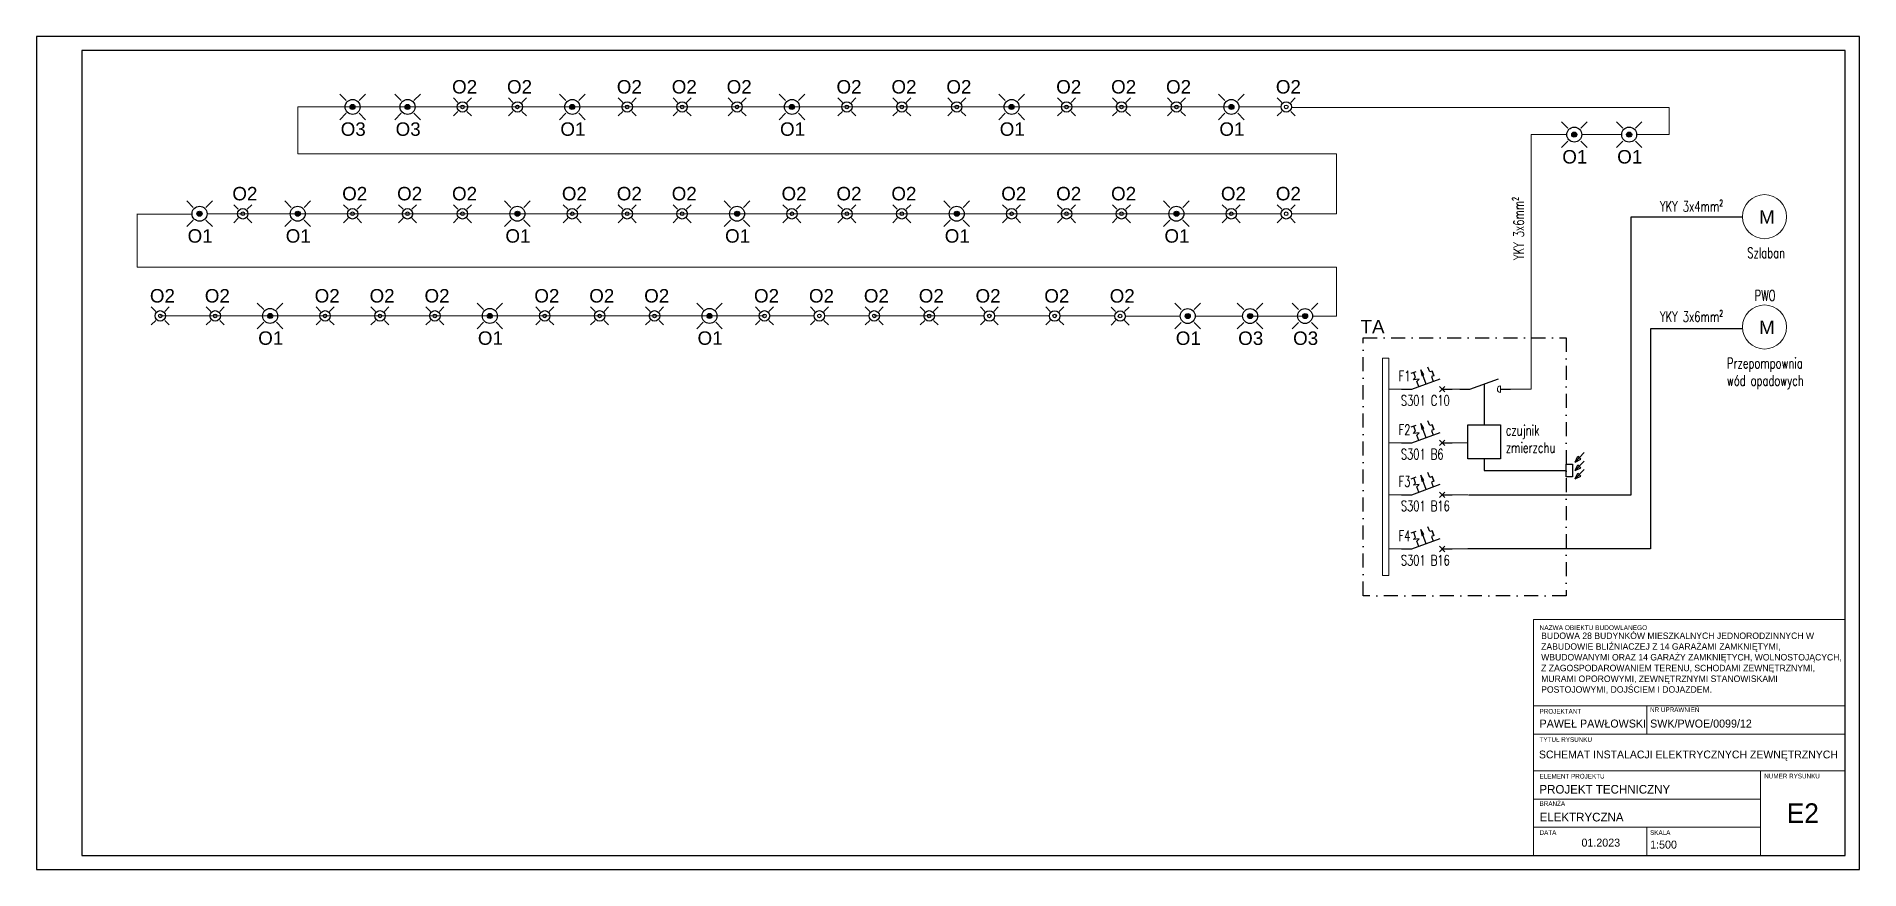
# Model space of a CAD drawing. Header units: millimetres. Extents: x 1780 to 154263, y -7240 to 17216.
# Drawn here: x 57323 to 63829, y 2310 to 5283 of the extents above; entities that cross this region are included whole.
import ezdxf
from ezdxf.enums import TextEntityAlignment as Align

# ---------------------------------------------------------------- set-up
doc = ezdxf.new("R2010")
doc.units = ezdxf.units.MM
doc.linetypes.add('DASHDOT', pattern=[1, 0.5, -0.25, 0, -0.25])
for name, color, linetype, lineweight in [('2d_SX_PZT_oznaczenie zmian rysunek', 8, 'Continuous', 0), ('2d_SX_PZT_teren inwestcyji', 8, 'Continuous', 5), ('IE PP', 1, 'Continuous', 25)]:
    doc.layers.add(name, color=color, linetype=linetype, lineweight=lineweight)
for name, color, linetype in [('2d_SX_rewizja 18 września', 210, 'Continuous'), ('60 instalacje elektryka', 10, 'Continuous'), ('E_OPISY_ATRYBUTOW', 2, 'Continuous')]:
    doc.layers.add(name, color=color, linetype=linetype)
doc.styles.add('Blockname', font='romans.shx', dxfattribs={"width": 0.7})
doc.styles.add('OPIS', font='simplex.shx', dxfattribs={"width": 0.7, "height": 4})
doc.styles.get("Standard").update_dxf_attribs({"font": 'ARIAL.TTF'})
doc.styles.add('superhelix', font='bahnschrift.ttf')

msp = doc.modelspace()

# ---------------------------------------------------------------- texts
at = {"layer": '60 instalacje elektryka', "lineweight": 20, "char_height": 48, "width": 89.452, "attachment_point": 1, "rotation": 359.97638}
for s, insert in [('O2', (61746, 5127.3)), ('O1', (62768.3, 4877.5)), ('O1', (62964.3, 4877.5)), ('O2', (61745.9, 4746)), ('M', (63470.7, 4662.5)), ('O2', (60079.6, 4381.4)), ('M', (63470.7, 4268.8))]:
    msp.add_mtext(s, dxfattribs=dict(at, insert=insert))
at = {"layer": '60 instalacje elektryka', "color": 7, "lineweight": 30, "insert": (62594.2, 4484.8), "char_height": 37.127, "width": 295.157, "attachment_point": 1, "rotation": 90, "style": 'OPIS'}
msp.add_mtext('{\\C256;YKY 3x6mm²}', dxfattribs=at)
at = {"layer": '60 instalacje elektryka', "color": 7, "lineweight": 30, "attachment_point": 1, "style": 'OPIS'}
for s, insert, char_height, width in [('{\\C256;YKY 3x4mm²}', (63116.9, 4695.3), 37.127, 295.157), ('{\\C256;Szlaban}', (63428.5, 4529.2), 37.127, 227.756), ('{\\C256;PWO}', (63454.9, 4377), 37.127, 227.756), ('{\\C256;YKY 3x6mm²}', (63116.9, 4301.6), 37.127, 295.157), ('{\\C256;Przepompownia wód opadowych}', (63356, 4135.5), 37.127, 324.244), ('{\\C256;F1}', (62184.2, 4089.5), 37.13, 42.077), ('{\\C256;S301 C10}', (62191.9, 4002.4), 37.127, 227.756), ('{\\C256;F2}', (62184.2, 3897.8), 37.13, 42.077), ('{\\C256;czujnik zmierzchu}', (62566.6, 3896.1), 37.127, 201.982), ('{\\C256;S301 B6}', (62191.9, 3810.6), 37.127, 227.756), ('{\\C256;F3}', (62184.2, 3713.1), 37.13, 42.077), ('{\\C256;S301 B16}', (62191.9, 3626), 37.127, 227.756), ('{\\C256;F4}', (62184.2, 3519.3), 37.13, 42.077), ('{\\C256;S301 B16}', (62191.9, 3432.1), 37.127, 227.756)]:
    msp.add_mtext(s, dxfattribs=dict(at, insert=insert, char_height=char_height, width=width))
at = {"layer": '60 instalacje elektryka', "lineweight": 20, "ltscale": 20, "style": 'superhelix'}
for s, insert, char_height, width, attachment_point in [('NAZWA OBIEKTU BUDOWLANEGO', (62687.2, 3181.3), 16.8, 413.881, 1), ('BUDOWA 28 BUDYNKÓW MIESZKALNYCH JEDNORODZINNYCH W ZABUDOWIE BLIŹNIACZEJ Z 14 GARAŻAMI ZAMKNIĘTYMI, WBUDOWANYMI ORAZ 14 GARAŻY ZAMKNIĘTYCH, WOLNOSTOJĄCYCH, Z ZAGOSPODAROWANIEM TERENU, SCHODAMI ZEWNĘTRZNYMI, MURAMI OPOROWYMI, ZEWNĘTRZNYMI STANOWISKAMI POSTOJOWYMI, DOJŚCIEM I DOJAZDEM.', (62692.9, 3155.5), 23, 1081.986, 1), ('{\\W0.8;PROJEKTANT}', (62687.2, 2882.8), 16.8, 1146.337, 1), ('{\\W0.8;NR UPRAWNIEŃ}', (63081.7, 2888.5), 16.8, 155.52, 1), ('PAWEŁ PAWŁOWSKI', (62687.2, 2844.9), 28.56, 386.965, 1), ('SWK/PWOE/0099/12', (63081.8, 2844.9), 28.56, 362.304, 1), ('SCHEMAT INSTALACJI ELEKTRYCZNYCH ZEWNĘTRZNYCH', (62685, 2734.3), 28, 1068.514, 1), ('{\\W0.8;TYTUŁ RYSUNKU}', (62687.2, 2782), 16.8, 167.68, 1), ('{\\W0.8;ELEMENT PROJEKTU  }', (62687.2, 2651.2), 16.8, 1146.337, 1), ('PROJEKT TECHNICZNY', (62686.6, 2611.5), 30.8, 532.564, 1), ('{\\W0.8;NUMER RYSUNKU}', (63489.1, 2651.7), 16.8, 176, 1), ('{\\W0.8;BRANŻA } ', (62687.2, 2553.3), 16.8, 1146.337, 1), ('\\pxqc;E2', (63626.8, 2510.9), 70, 122.667, 5), ('ELEKTRYCZNA', (62687.2, 2512.1), 30.8, 380.555, 1), ('{\\W0.8;DATA}', (62687.2, 2450.1), 16.8, 53.12, 1), ('01.2023', (62836.7, 2420), 28.56, 137.088, 1), ('{\\W0.8;SKALA}', (63081.7, 2450.1), 16.8, 65.28, 1), ('1:500', (63081.9, 2412.9), 28.56, 94.656, 1)]:
    msp.add_mtext(s, dxfattribs=dict(at, insert=insert, char_height=char_height, width=width, attachment_point=attachment_point))
at = {"layer": 'IE PP', "lineweight": 20, "char_height": 48, "width": 89.452, "attachment_point": 1, "rotation": 359.97638}
for s, insert in [('O2', (58805.9, 5127.3)), ('O2', (59001.9, 5127.3)), ('O2', (59393.9, 5127.3)), ('O2', (59589.9, 5127.3)), ('O2', (59785.9, 5127.3)), ('O2', (60177.9, 5127.3)), ('O2', (60374, 5127.3)), ('O2', (60570, 5127.3)), ('O2', (60962, 5127.3)), ('O2', (61158, 5127.3)), ('O2', (61354, 5127.3)), ('O3', (58408.4, 4976.3)), ('O3', (58604.4, 4976.3)), ('O1', (59192.4, 4976.3)), ('O1', (59976.4, 4976.3)), ('O1', (60760.5, 4976.3)), ('O1', (61544.5, 4976.3)), ('O2', (58021.7, 4746)), ('O2', (58413.7, 4746)), ('O2', (58609.7, 4746)), ('O2', (58805.7, 4746)), ('O2', (59197.8, 4746)), ('O2', (59393.8, 4746)), ('O2', (59589.8, 4746)), ('O2', (59981.8, 4746)), ('O2', (60177.8, 4746)), ('O2', (60373.8, 4746)), ('O2', (60765.9, 4746)), ('O2', (60961.9, 4746)), ('O2', (61157.9, 4746)), ('O2', (61549.9, 4746)), ('O1', (57862, 4595)), ('O1', (58212.2, 4595)), ('O1', (58996.3, 4595)), ('O1', (59780.3, 4595)), ('O1', (60564.3, 4595)), ('O1', (61348.4, 4595)), ('O2', (57727.4, 4381.4)), ('O2', (57923.4, 4381.4)), ('O2', (58315.5, 4381.4)), ('O2', (58511.5, 4381.4)), ('O2', (58707.5, 4381.4)), ('O2', (59099.5, 4381.4)), ('O2', (59295.5, 4381.4)), ('O2', (59491.5, 4381.4)), ('O2', (59883.5, 4381.4)), ('O2', (60275.6, 4381.4)), ('O2', (60471.6, 4381.4)), ('O2', (60674.1, 4381.1)), ('O2', (60919.6, 4381.1)), ('O2', (61153, 4381)), ('O1', (58114, 4230.4)), ('O1', (58898, 4230.4)), ('O1', (59682, 4230.4)), ('O1', (61388.9, 4230)), ('O3', (61611.5, 4230)), ('O3', (61807.6, 4230)), ('TA', (62048.3, 4271.3))]:
    msp.add_mtext(s, dxfattribs=dict(at, insert=insert))

# ---------------------------------------------------------------- blocks, each defined once
blk = doc.blocks.new('O1')
at = {"layer": 'IE PP'}
h = blk.add_hatch(color=256, dxfattribs=at)
h.dxf.hatch_style = 1
edge = h.paths.add_edge_path()
edge.add_arc((60127.1, -26891.8), 6.03, 45, 405)
for points in [[(60111.8, -26876.5), (60096.6, -26861.2)], [(60142.4, -26876.5), (60157.6, -26861.2)], [(60111.8, -26907), (60096.6, -26922.3)], [(60142.4, -26907), (60157.6, -26922.3)]]:
    blk.add_lwpolyline(points, dxfattribs=at)
for radius in [17.8, 6.03]:
    blk.add_circle((60127.1, -26891.8), radius, dxfattribs=at)
blk = doc.blocks.new('O2')
at = {"layer": 'IE PP'}
for points in [[(25042.6, -27305.8), (25026.5, -27289.8)], [(25074.6, -27305.8), (25090.7, -27289.8)], [(25042.6, -27337.9), (25026.5, -27353.9)], [(25074.6, -27337.9), (25090.7, -27353.9)]]:
    blk.add_lwpolyline(points, dxfattribs=at)
for radius in [18.7, 6.33]:
    blk.add_circle((25058.6, -27321.9), radius, dxfattribs=at)
blk = doc.blocks.new('A_wył_S301')
for p, q in [((0, -2), (0, 0)), ((0, -8), (-2.05, -2.36)), ((-0.53, -2.53), (0.53, -1.47)), ((0.53, -2.53), (-0.53, -1.47)), ((-3.42, -4.46), (-4.36, -4.8)), ((-3.59, -3.99), (-2.65, -3.64)), ((-2.65, -3.64), (-3.59, -3.99)), ((-3.59, -3.99), (-3.42, -4.46)), ((-3.16, -8.09), (-3.5, -7.15)), ((-2.65, -3.64), (-2.48, -4.11)), ((-2.48, -4.11), (-1.54, -3.77)), ((0, -10), (0, -8))]:
    blk.add_line(p, q)
at = {"linetype": 'Continuous'}
for p, q in [((-1.03, -5.18), (-3.85, -6.21)), ((-2.83, -5.62), (-3.85, -6.21)), ((-3.85, -6.21), (-2.69, -6)), ((-2.69, -6), (-2.83, -5.62)), ((-1.98, -6.56), (-1.87, -7.65)), ((-1.55, -6.97), (-1.98, -6.56)), ((-0.51, -6.59), (-1.55, -6.97)), ((-2.3, -7.24), (-3.33, -7.62)), ((-1.87, -7.65), (-2.3, -7.24))]:
    blk.add_line(p, q, dxfattribs=at)
at = {"layer": 'E_OPISY_ATRYBUTOW', "linetype": 'Continuous', "style": 'Blockname', "width": 0.9, "flags": 12}
for tag, p in [('2', (1, -0.75)), ('1', (1, -9.25))]:
    blk.add_attdef(tag, text='', height=1.2, dxfattribs=at).set_placement(p, align=Align.MIDDLE_LEFT)
blk = doc.blocks.new('stycz')
at = {"color": 3}
for p, q in [((68322.2, -8473.5), (68424.1, -8436.4)), ((68286, -8473.5), (68322.2, -8473.5)), ((68430.7, -8473.5), (68466.8, -8473.5))]:
    blk.add_line(p, q, dxfattribs=at)
at = {"layer": '2d_SX_PZT_teren inwestcyji', "color": 3}
blk.add_line((68430.7, -8461.9), (68430.7, -8485.2), dxfattribs=at)
blk.add_arc((68431.6, -8473.5), 11.7, 94.45296, 265.54704, dxfattribs=at)

# ---------------------------------------------------------------- linework, layer by layer
at = {"layer": '2d_SX_PZT_teren inwestcyji', "color": 7}
for centre in [(63489.8, 4639.7), (63489.8, 4246)]:
    msp.add_circle(centre, 78.6, dxfattribs=at)
at = {"layer": '2d_SX_rewizja 18 września'}
for p, q in [((62846.3, 3797.8), (62814.2, 3763.9)), ((62814.2, 3763.9), (62823.2, 3784.7)), ((62814.2, 3763.9), (62834.4, 3774)), ((62823.2, 3784.7), (62828.8, 3779.3)), ((62834.4, 3774), (62828.8, 3779.3)), ((62846.3, 3767.3), (62814.2, 3733.4)), ((62814.2, 3733.4), (62823.2, 3754.2)), ((62814.2, 3733.4), (62834.4, 3743.5)), ((62846.3, 3737.7), (62814.2, 3703.8)), ((62814.2, 3703.8), (62823.2, 3724.6)), ((62814.2, 3703.8), (62834.4, 3713.9)), ((62823.2, 3754.2), (62828.8, 3748.9)), ((62823.2, 3724.6), (62828.8, 3719.3)), ((62834.4, 3743.5), (62828.8, 3748.9)), ((62834.4, 3713.9), (62828.8, 3719.3))]:
    msp.add_line(p, q, dxfattribs=at)
msp.add_lwpolyline([(62489.9, 3775.5), (62489.9, 3733.3), (62781.9, 3733.3)], dxfattribs=at)
msp.add_lwpolyline([(62781.9, 3755.9), (62805.3, 3755.9), (62805.3, 3710.8), (62781.9, 3710.8)], close=True, dxfattribs=at)
at = {"layer": '60 instalacje elektryka'}
msp.add_line((62489.9, 4042.4), (62489.9, 3896.4), dxfattribs=at)
at = {"layer": '60 instalacje elektryka', "lineweight": 20}
for p, q in [((62194.9, 4023.9), (62149, 4023.9)), ((62375.7, 4023.9), (62402.8, 4023.9)), ((62194.9, 3832.2), (62149, 3832.2)), ((62375.7, 3832.2), (62431.6, 3832.2)), ((62194.9, 3647.5), (62149, 3647.5)), ((62375.7, 3647.5), (62431.6, 3647.5)), ((62194.9, 3453.7), (62149, 3453.7)), ((62375.7, 3453.7), (62431.6, 3453.7))]:
    msp.add_line(p, q, dxfattribs=at)
at = {"layer": '60 instalacje elektryka'}
for points in [[(63829.2, 5282.9), (57322.6, 5282.9), (57322.6, 2309.7), (63829.2, 2309.7)], [(57484.8, 2359.7), (63778, 2359.7), (63778, 5232.9), (57484.8, 5232.9)], [(62431.6, 3896.4), (62548.2, 3896.4), (62548.2, 3775.5), (62431.6, 3775.5)]]:
    msp.add_lwpolyline(points, close=True, dxfattribs=at)
at = {"layer": '60 instalacje elektryka', "lineweight": 20}
for points in [[(63033.6, 4932.6), (63149.4, 4932.6), (63149.4, 5029.3), (62504.2, 5029.3), (62504.2, 5029.3), (61801.2, 5029.3)], [(62583.6, 4023.9), (62656.8, 4023.9), (62656.8, 4932.6), (62784.2, 4932.6)], [(62837.6, 4932.6), (62980.2, 4932.6)]]:
    msp.add_lwpolyline(points, dxfattribs=at)
at = {"layer": '60 instalacje elektryka'}
for points in [[(62433.3, 3647.5), (63013.9, 3647.5), (63013.9, 4639.7), (63411.1, 4639.7)], [(63411.4, 4239.3), (63083.2, 4239.3), (63083.2, 3453.7), (62431.6, 3453.7)]]:
    msp.add_lwpolyline(points, dxfattribs=at)
at = {"layer": '60 instalacje elektryka', "linetype": 'DASHDOT', "ltscale": 100}
msp.add_lwpolyline([(62057.4, 4207.1), (62781.9, 4207.1), (62781.9, 3287.1), (62057.4, 3287.1)], close=True, dxfattribs=at)
at = {"layer": '60 instalacje elektryka', "lineweight": 20}
msp.add_lwpolyline([(62127, 4134.7), (62149, 4134.7), (62149, 3358.9), (62127, 3358.9)], close=True, dxfattribs=at)
at = {"layer": '60 instalacje elektryka', "lineweight": 20, "ltscale": 20}
msp.add_lwpolyline([(63778, 2359.7), (62665.3, 2359.7), (62665.3, 3201.6), (63778, 3201.6)], close=True, dxfattribs=at)
for points in [[(62665.3, 2893.7), (63778, 2893.7)], [(63070.5, 2792.9), (63070.5, 2893.7)], [(62665.3, 2792.9), (63778, 2792.9)], [(62665.3, 2662.1), (63778, 2662.1)], [(63475.6, 2359.7), (63475.6, 2662.1)], [(62665.3, 2561.3), (63475.6, 2561.3)], [(62665.3, 2460.5), (63475.6, 2460.5)], [(63070.5, 2359.7), (63070.5, 2460.5)], [(62665.3, 2359.7), (63778, 2359.7)]]:
    msp.add_lwpolyline(points, dxfattribs=at)
msp.add_point((63475.6, 2561.3), dxfattribs=at)
at = {"layer": 'IE PP', "lineweight": 20}
for points in [[(58255, 5031.5), (58451, 5031.5)], [(58255, 5031.5), (58255, 4864.2), (61962.1, 4864.2), (61962.1, 4650.1), (61801.7, 4650.1)], [(58451, 5031.5), (58647, 5031.5)], [(58647, 5031.5), (58843, 5031.5)], [(58843, 5031.5), (59039, 5031.5)], [(59039, 5031.5), (59235, 5031.5)], [(59235, 5031.5), (59431, 5031.5)], [(59431, 5031.5), (59627, 5031.5)], [(59627, 5031.5), (59823, 5031.5)], [(59823, 5031.5), (60019.1, 5031.5)], [(60019.1, 5031.5), (60215.1, 5031.5)], [(60215.1, 5031.5), (60411.1, 5031.5)], [(60411.1, 5031.5), (60607.1, 5031.5)], [(60607.1, 5031.5), (60803.1, 5031.5)], [(60803.1, 5031.5), (60999.1, 5031.5)], [(60999.1, 5031.5), (61195.1, 5031.5)], [(61195.1, 5031.5), (61391.1, 5031.5)], [(61391.1, 5031.5), (61587.1, 5031.5)], [(61613.8, 5031.5), (61764.5, 5031.5)], [(57681.9, 4650.1), (57681.9, 4459.5), (61962.1, 4459.5), (61962.1, 4285.2), (61876.8, 4285.2)], [(57681.9, 4649.1), (57877.9, 4649.1)], [(57931.3, 4650.1), (58100.6, 4650.1)], [(58058.8, 4650.1), (58254.8, 4650.1)], [(58254.8, 4650.1), (58450.8, 4650.1)], [(58450.8, 4650.1), (58646.8, 4650.1)], [(58646.8, 4650.1), (58842.9, 4650.1)], [(58842.9, 4650.1), (59038.9, 4650.1)], [(59038.9, 4650.1), (59234.9, 4650.1)], [(59234.9, 4650.1), (59430.9, 4650.1)], [(59430.9, 4650.1), (59626.9, 4650.1)], [(59626.9, 4650.1), (59822.9, 4650.1)], [(59822.9, 4650.1), (60018.9, 4650.1)], [(60018.9, 4650.1), (60214.9, 4650.1)], [(60214.9, 4650.1), (60410.9, 4650.1)], [(60410.9, 4650.1), (60607, 4650.1)], [(60607, 4650.1), (60803, 4650.1)], [(60803, 4650.1), (60999, 4650.1)], [(60999, 4650.1), (61195, 4650.1)], [(61195, 4650.1), (61391, 4650.1)], [(61391, 4650.1), (61587, 4650.1)], [(61587, 4650.1), (61764.4, 4650.1)], [(57764.5, 4285.6), (57960.6, 4285.6)], [(57960.6, 4285.6), (58156.6, 4285.6)], [(58156.6, 4285.6), (58352.6, 4285.6)], [(58352.6, 4285.6), (58548.6, 4285.6)], [(58548.6, 4285.6), (58744.6, 4285.6)], [(58744.6, 4285.6), (58940.6, 4285.6)], [(58940.6, 4285.6), (59136.6, 4285.6)], [(59136.6, 4285.6), (59332.6, 4285.6)], [(59332.6, 4285.6), (59528.6, 4285.6)], [(59528.6, 4285.6), (59724.7, 4285.6)], [(59724.7, 4285.6), (59920.7, 4285.6)], [(59939.3, 4285.6), (60098, 4285.6)], [(60135.4, 4285.6), (60294, 4285.6)], [(60312.7, 4285.6), (60508.7, 4285.6)], [(60508.7, 4285.6), (60704.7, 4285.6)], [(60742.1, 4285.3), (60938.1, 4285.3)], [(60975.4, 4285.3), (61171.4, 4285.3)], [(61208.8, 4285.2), (61404.8, 4285.2)], [(61458.1, 4285.2), (61627.5, 4285.2)], [(61654.2, 4285.2), (61850.2, 4285.2)]]:
    msp.add_lwpolyline(points, dxfattribs=at)

# ---------------------------------------------------------------- block references
at = {"layer": '2d_SX_PZT_oznaczenie zmian rysunek', "lineweight": 20, "xscale": 1.5, "yscale": 1.5, "zscale": 1.5}
for p in [(-31739.7, 45369.2), (-31543.7, 45369.2), (-30955.6, 45369.2), (-30171.6, 45369.2), (-29387.6, 45369.2), (-28603.5, 45369.2), (-32286.1, 44987.8), (-31935.8, 44987.8), (-31151.8, 44987.8), (-30367.7, 44987.8), (-29583.7, 44987.8), (-28799.7, 44987.8), (-32034.1, 44623.2), (-31250, 44623.2), (-30466, 44623.2), (-28759.2, 44622.8), (-28536.5, 44622.8), (-28340.5, 44622.8)]:
    msp.add_blockref('O1', p, dxfattribs=at)
at = {"layer": '2d_SX_PZT_oznaczenie zmian rysunek', "lineweight": 20}
for p in [(33784.4, 32353.4), (33980.4, 32353.4), (34372.4, 32353.4), (34568.4, 32353.4), (34764.4, 32353.4), (35156.5, 32353.4), (35352.5, 32353.4), (35548.5, 32353.4), (35940.5, 32353.4), (36136.5, 32353.4), (36332.5, 32353.4), (33000.2, 31972), (33392.2, 31972), (33588.2, 31972), (33784.2, 31972), (34176.3, 31972), (34372.3, 31972), (34568.3, 31972), (34960.3, 31972), (35156.3, 31972), (35352.3, 31972), (35744.4, 31972), (35940.4, 31972), (36136.4, 31972), (36528.4, 31972), (32705.9, 31607.5), (32901.9, 31607.5), (33294, 31607.5), (33490, 31607.5), (33686, 31607.5), (34078, 31607.5), (34274, 31607.5), (34470, 31607.5), (34862.1, 31607.5), (35254.1, 31607.5), (35450.1, 31607.5), (35664.8, 31607.2), (35898.1, 31607.2), (36131.5, 31607)]:
    msp.add_blockref('O2', p, dxfattribs=at)
at = {"layer": '60 instalacje elektryka', "lineweight": 20}
for p in [(36724.5, 32353.4), (36724.4, 31972), (35058.1, 31607.5)]:
    msp.add_blockref('O2', p, dxfattribs=at)
at = {"layer": '60 instalacje elektryka', "lineweight": 20, "xscale": 1.5, "yscale": 1.5, "zscale": 1.5}
for p in [(-27379.7, 45270.3), (-27183.7, 45270.3)]:
    msp.add_blockref('O1', p, dxfattribs=at)
at = {"layer": '60 instalacje elektryka', "xscale": 18.07977218574852, "yscale": 18.07977218574852, "zscale": 18.07977218574852, "rotation": 269.9999999999999}
for p in [(62375.7, 4023.9), (62375.7, 3832.2), (62375.7, 3647.5), (62375.7, 3453.7)]:
    msp.add_blockref('A_wył_S301', p, dxfattribs=at)
at = {"layer": '60 instalacje elektryka'}
msp.add_blockref('stycz', (-5883.3, 12497.4), dxfattribs=at)

msp.set_redraw_order([(e.dxf.handle, doc.entitydb.next_handle()) for e in msp.query("TEXT MTEXT ATTDEF DIMENSION ARC_DIMENSION")])  # texts and dimensions are drawn at this point

doc.saveas('drawing.dxf')
